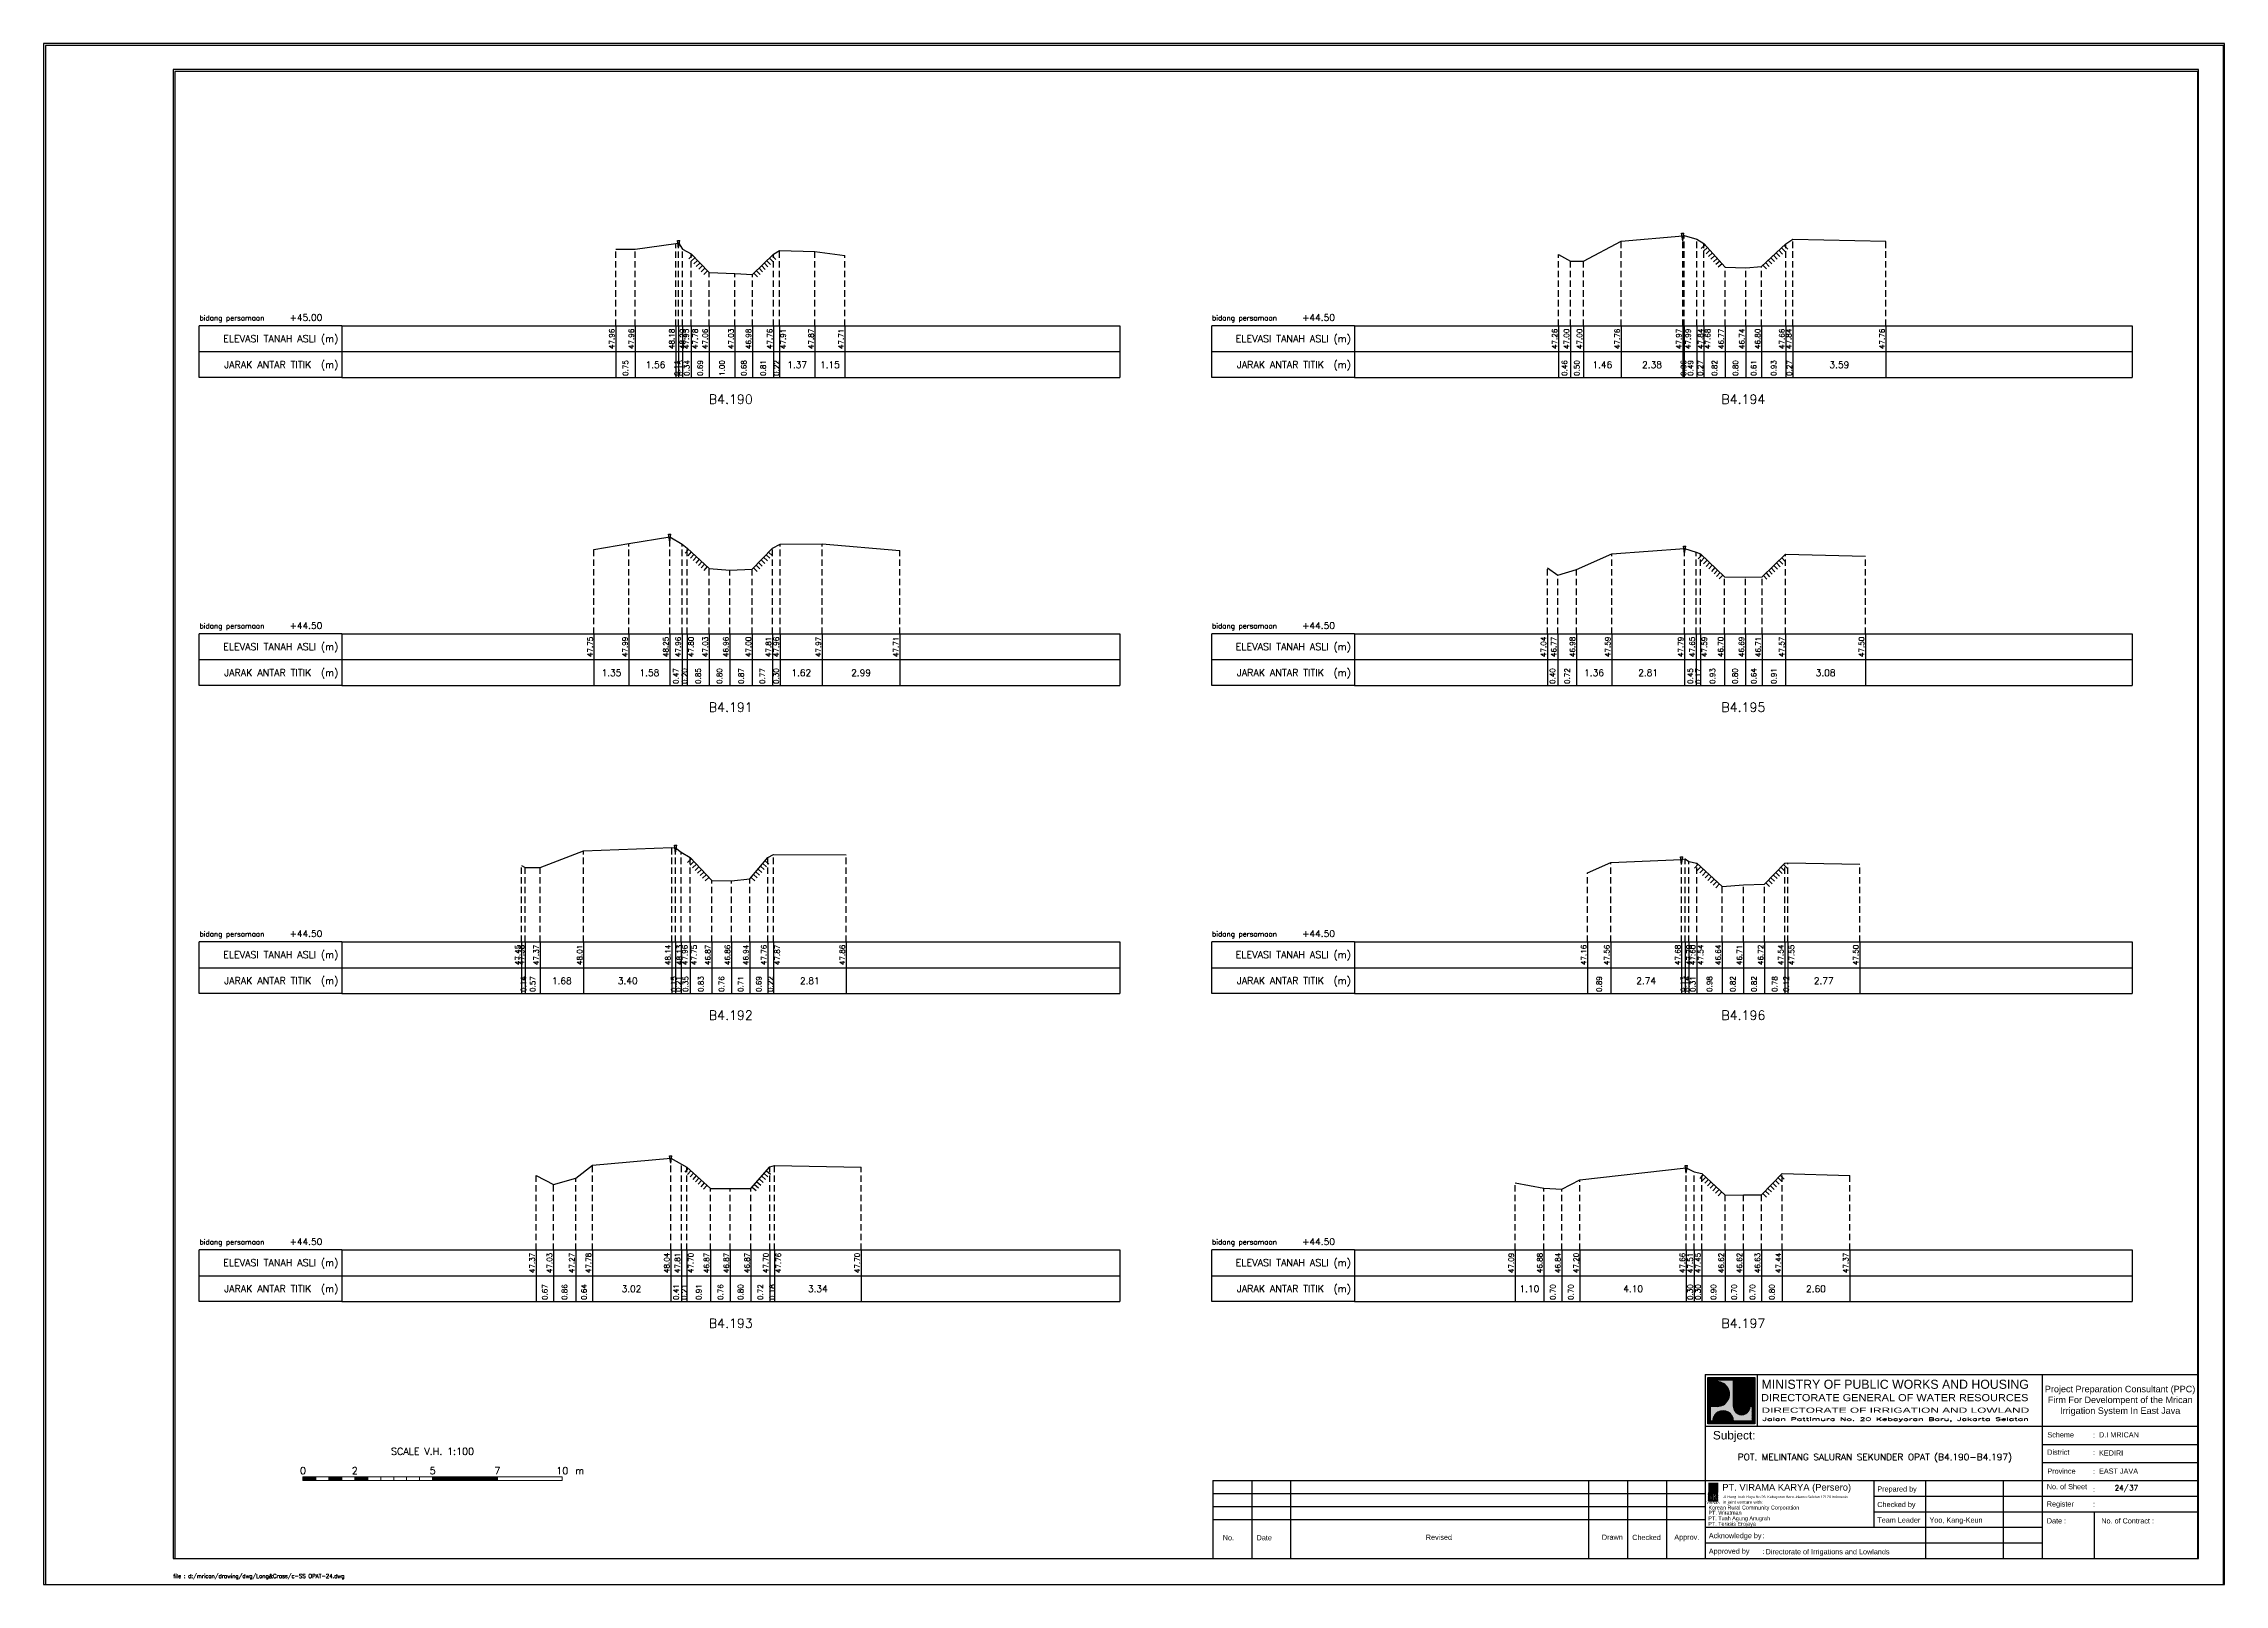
# Model space of a CAD drawing. Header units: inches. Extents: x -11 to 3175, y -842 to -783.
# Drawn here: x 1973 to 2057.1, y -842 to -782.6 of the extents above; entities that cross this region are included whole.
import ezdxf
from ezdxf.enums import TextEntityAlignment as Align

# ---------------------------------------------------------------- set-up
doc = ezdxf.new("R2010")
doc.units = ezdxf.units.IN
doc.header["$MEASUREMENT"] = 0
doc.linetypes.add('DASHED2', pattern=[0.375, 0.25, -0.125])
doc.layers.add('KOP', color=7, linetype='Continuous')
doc.layers.add('pelengkap', color=7, linetype='Continuous')
doc.styles.add('ARIAL', font='arial.ttf')
doc.styles.add('battang01', font='arial.ttf')
doc.styles.add('L100', font='simplex.shx', dxfattribs={"height": 0.254})
doc.styles.add('L140', font='simplex.shx', dxfattribs={"height": 0.356})
doc.styles.add('L60', font='simplex.shx', dxfattribs={"height": 0.152})
doc.styles.add('L80', font='simplex.shx', dxfattribs={"height": 0.203})
doc.styles.add('ROMANS-N', font='ROMANS.SHX', dxfattribs={"width": 0.8})
doc.styles.add('SONDU', font='arial.ttf')
doc.styles.get("Standard").update_dxf_attribs({"font": 'simplex.shx'})
doc.styles.add('STYLE1', font='arial.ttf', dxfattribs={"height": 0.2})
pattern_1 = [(45, (0, 0), (-0.08838834764831843, 0.08838834764831845), [])]

# ---------------------------------------------------------------- blocks, each defined once
blk = doc.blocks.new('kop')
at = {"layer": 'KOP'}
h = blk.add_hatch(color=3, dxfattribs=at)
h.paths.add_polyline_path([(609.8653532927285, 69.7965174242664), (591.8076082223538, 69.7965174242664), (591.8076082223538, 51.90947071793616), (609.8653532927285, 51.90947071793616)])
h.paths.add_polyline_path([(592.1020534932645, 52.24844148547069), (592.1020534932645, 69.50460869670152), (609.5341911203627, 69.50460869670152), (609.5341911203627, 52.24844148547069)], flags=16)
edge = h.paths.add_edge_path(flags=0)
edge.add_line((608.873529834174, 52.90910277674104), (601.6712012034158, 52.90910277674104))
edge.add_ellipse((597.6820295724688, 52.91975268540099), major_axis=(2.820780363398898, 2.820780363398898), ratio=0.9999999999999934, start_angle=314.8470375744171, end_angle=495.1529624255826)
edge.add_line((593.6928579415221, 52.90910277674104), (592.7627147794652, 52.90910277674104))
edge.add_line((592.7627147794651, 52.90910277674104), (592.7627147794651, 58.62619728620361))
edge.add_line((592.7627147794651, 58.62619728620368), (595.428986556629, 58.62619728620368))
edge.add_ellipse((595.4289865566291, 63.36824099147847), major_axis=(-3.353131261170752, 3.353131261170752), ratio=0.9999999999999983, start_angle=134.9999999999999, end_angle=314.9999999999999)
edge.add_line((595.4289865566291, 68.11028469675327), (595.4289865566291, 68.84394741944757))
edge.add_line((595.4289865566291, 68.84394741944752), (601.6547436091821, 68.84394741944752))
edge.add_line((601.6547436091821, 68.84394741944752), (601.6547436091821, 58.59413430307072))
edge.add_ellipse((604.8563547331537, 58.62619728605213), major_axis=(2.263994459030571, 2.263994459030571), ratio=0.9999999999991376, start_angle=135.5737774266452, end_angle=315.0000000026869)
edge.add_line((608.0581264027169, 58.62619728620368), (608.873529834174, 58.62619728620368))
edge.add_line((608.873529834174, 58.62619728620368), (608.873529834174, 52.9091027767411))
h = blk.add_hatch(dxfattribs=at)
h.set_pattern_fill('ANSI31', color=21)
h.set_pattern_definition(pattern_1)
h.paths.add_polyline_path([(609.5341911203627, 69.50460869670152), (592.1020534932645, 69.50460869670152), (592.1020534932645, 52.24844148547069), (609.5341911203627, 52.24844148547069)])
edge = h.paths.add_edge_path(flags=16)
edge.add_line((608.0581264038578, 58.62619728331649), (608.873529834174, 58.62619728331649))
edge.add_line((608.873529834174, 58.62619728331649), (608.873529834174, 52.90910277674104))
edge.add_line((608.873529834174, 52.90910277674104), (601.6712012043477, 52.90910277674104))
edge.add_ellipse((597.6820295732255, 52.91975268530538), major_axis=(-2.820780363950464, 2.820780363950464), ratio=0.9999999999999999, start_angle=224.8470375717975, end_angle=405.1529624282025)
edge.add_line((593.6928579421033, 52.90910277674104), (592.7627147794651, 52.90910277674104))
edge.add_line((592.7627147794651, 52.90910277674104), (592.7627147794651, 58.62619728331649))
edge.add_line((592.7627147794651, 58.62619728331649), (595.4289865705781, 58.62619728331649))
edge.add_ellipse((595.4289865571182, 63.3682409894528), major_axis=(-3.353131262124677, 3.353131262124677), ratio=0.9999999999999912, start_angle=134.9999999999997, end_angle=314.9999999999998)
edge.add_line((595.4289865571182, 68.11028469676671), (595.4289865571182, 68.84394741944752))
edge.add_line((595.4289865571182, 68.84394741944752), (601.6547436095548, 68.84394741944752))
edge.add_line((601.6547436095548, 68.84394741944752), (601.6547436095548, 58.5941344047481))
edge.add_ellipse((604.8563547345466, 58.62619728331649), major_axis=(-2.263994459341034, 2.263994459341035), ratio=0.999999999999965, start_angle=45.57377555810933, end_angle=225.000000000001)
h = blk.add_hatch(color=3, dxfattribs=at)
edge = h.paths.add_edge_path()
edge.add_line((601.6547436091821, 68.84394741944752), (595.4289865566291, 68.84394741944752))
edge.add_line((595.4289865566291, 68.84394741944752), (595.4289865566291, 68.11028469675321))
edge.add_ellipse((595.4289865566291, 63.36824099147847), major_axis=(-3.353131261170759, 3.353131261170758), ratio=0.9999999999999979, start_angle=134.9999999999999, end_angle=314.99999999999994, ccw=False)
edge.add_line((595.4289865566291, 58.62619728620368), (592.7627147794652, 58.62619728620368))
edge.add_line((592.7627147794651, 58.62619728620368), (592.7627147794651, 52.9091027767411))
edge.add_line((592.7627147794651, 52.90910277674104), (593.692857941522, 52.90910277674104))
edge.add_ellipse((597.6820295724688, 52.91975268540099), major_axis=(-2.820780363398898, 2.820780363398898), ratio=0.9999999999999934, start_angle=-135.1529624255826, end_angle=45.15296242558293, ccw=False)
edge.add_line((601.6712012034156, 52.90910277674104), (608.8735298341738, 52.90910277674104))
edge.add_line((608.873529834174, 52.90910277674104), (608.873529834174, 58.62619728620361))
edge.add_line((608.873529834174, 58.62619728620368), (608.0581264027169, 58.62619728620368))
edge.add_ellipse((604.856354733136, 58.62619728987087), major_axis=(2.263994459042317, 2.263994459042318), ratio=0.9999999999997576, start_angle=134.426222510409, end_angle=314.999999934367, ccw=False)
edge.add_line((601.6547436091821, 58.65826027636805), (601.6547436091821, 68.8439474194476))
h = blk.add_hatch(dxfattribs=at)
h.set_pattern_fill('ANSI31', color=41)
h.set_pattern_definition(pattern_1)
h.paths.add_polyline_path([(595.5939701222399, 25.44229578518152), (591.9923714647559, 25.44229578518152), (591.9923714647559, 22.12011222587194), (595.5939701222399, 22.12011222587194)])
h.paths.add_polyline_path([(594.8290399212113, 23.80107538915849), (595.486404190889, 22.50553331270966), (594.9518442189607, 22.50553331270966), (594.3704352444638, 23.59173922572727), (594.3704352444638, 22.50553331270966), (593.8526512319377, 22.50553331270966), (593.8526512319377, 24.7253559070662), (593.2416323709347, 22.50553331270966), (592.8436656118323, 22.50553331270966), (592.1206616099082, 25.0450254569166), (592.6728596590955, 25.0450254569166), (593.0257276515837, 23.53939475651638), (593.4088768836065, 25.0450254569166), (594.3704352444638, 25.0450254569166), (594.3704352444638, 23.99209855350495), (594.8904903176194, 25.0450254569166), (595.4627761213299, 25.0450254569166)], flags=16)
at = {"color": 2}
blk.add_lwpolyline([(-49.29008735655361, -9.987386569675465), (790.6905617838997, -9.987386569675465), (790.6905617838997, 583.2926438577114), (-49.29008735655361, 583.2926438577114)], close=True, dxfattribs=at)
at = {"color": 6}
blk.add_lwpolyline([(0.6493091440684111, 0.0004927304488262507), (780.7026824837753, 0.0004927304488262507), (780.7026824837753, 573.3047645575871), (0.6493091440684111, 573.3047645575871)], close=True, dxfattribs=at)
at = {"layer": 'KOP', "color": 5}
for p, q in [((590.8030303217506, 70.96299432783698), (590.8030303217506, 29.98464833497903)), ((590.8030303217506, 70.96299432783698), (780.7026824837753, 70.96299432783698)), ((400.9033781597261, 29.98464833497903), (400.9033781597261, 0.0004927304488262507)), ((400.9033781597261, 29.98464833497903), (590.8030303217506, 29.98464833497903)), ((590.8030303217506, 29.98464833497903), (590.8030303217506, 0.0004927304488262507))]:
    blk.add_line(p, q, dxfattribs=at)
at = {"layer": 'KOP', "color": 3}
for p, q in [((591.8076082223538, 69.7965174242664), (609.8653532927285, 69.7965174242664)), ((591.8076082223538, 51.90947071793616), (591.8076082223538, 69.7965174242664)), ((592.1020534932645, 69.50460869670152), (609.5341911203627, 69.50460869670152)), ((592.1020534932645, 52.24844148547069), (592.1020534932645, 69.50460869670152)), ((595.4289865571182, 68.84394741502373), (595.4289865571182, 68.1102846954029)), ((595.4289865566291, 68.84394741944752), (601.6547436091821, 68.84394741944752)), ((601.6547436095548, 58.59413430414176), (601.6547436095548, 68.84394741502373)), ((609.5341911203627, 69.50460869670152), (609.5341911203627, 52.24844148547069)), ((609.8653532927285, 69.7965174242664), (609.8653532927285, 51.90947071793616)), ((609.8653532927285, 51.90947071793616), (591.8076082223538, 51.90947071793616)), ((609.5341911203627, 52.24844148547069), (592.1020534932645, 52.24844148547069)), ((592.7627147794651, 52.90910277674104), (592.7627147794651, 58.62619728620368)), ((595.4289865571182, 58.62619728331649), (592.7627147799426, 58.62619728331649)), ((593.6928579415221, 52.90910277674104), (592.7627147794651, 52.90910277674104)), ((608.873529834174, 52.90910277674104), (601.6712012034156, 52.90910277674104)), ((608.8735298352565, 58.62619728331649), (608.0581264038578, 58.62619728331649)), ((608.873529834174, 58.62619728620368), (608.873529834174, 52.90910277674104)), ((720.7343712747147, 43.97725428375983), (780.7026824837753, 43.97725428375983)), ((720.7343712747147, 36.98095130936949), (780.7026824837753, 36.98095130936949)), ((415.895455961991, 29.98464833497903), (415.895455961991, 0.0004927304488262507)), ((430.8875337642562, 29.98464833497903), (430.8875337642562, 0.0004927304488262507)), ((545.8267969149554, 29.98464833497903), (545.8267969149554, 0.0004927304488262507)), ((560.8188747172203, 29.98464833497903), (560.8188747172203, 0.0004927304488262507)), ((575.8109525194855, 29.98464833497903), (575.8109525194855, 0.0004927304488262507)), ((655.7687007982327, 29.98464833497903), (655.7687007982327, 11.99415497226093)), ((675.7581378679197, 29.98464833497903), (675.7581378679197, 0.0004927304488262507)), ((705.7422934724498, 29.98464833497903), (705.7422934724498, 0.0004927304488262507)), ((400.9033781597261, 24.98728906755738), (590.8030303217506, 24.98728906755738)), ((400.9033781597261, 19.98992980013563), (590.8030303217506, 19.98992980013563)), ((655.7687007982327, 23.98781721407303), (720.7343712747147, 23.98781721407303)), ((655.7687007982327, 17.99098609316704), (720.7343712747147, 17.99098609316704)), ((720.7343712747147, 23.98781721407303), (780.7026824837753, 23.98781721407303)), ((720.7343712747147, 17.99098609316704), (780.7026824837753, 17.99098609316704)), ((740.7238083444017, 17.99098609316704), (740.7238083444017, 0.0004927304488262507)), ((400.9033781597261, 14.99257053271398), (590.8030303217506, 14.99257053271398)), ((590.8030303217506, 5.997323851354935), (720.7343712747147, 5.997323851354935))]:
    blk.add_line(p, q, dxfattribs=at)
at = {"layer": 'KOP', "color": 4}
for p, q in [((610.7924673914374, 70.96299432783698), (610.7924673914374, 50.97355725815018)), ((720.7343712747147, 70.96299432783698), (720.7343712747147, 0.0004927304488262507)), ((590.8030303217506, 50.97355725815018), (720.7343712747147, 50.97355725815018)), ((720.7343712747147, 50.97355725815018), (780.7026824837753, 50.97355725815018)), ((590.8030303217506, 29.98464833497903), (720.7343712747147, 29.98464833497903)), ((720.7343712747147, 29.98464833497903), (780.7026824837753, 29.98464833497903)), ((590.8030303217506, 11.99415497226093), (720.7343712747147, 11.99415497226093))]:
    blk.add_line(p, q, dxfattribs=at)
at = {"layer": 'KOP', "color": 41}
blk.add_line((595.5939701222399, 22.12011222587194), (591.9923714647559, 22.12011222587194), dxfattribs=at)
for points in [[(591.9923714647559, 25.44229578518152), (595.5939701222399, 25.44229578518152)], [(592.2042302093139, 25.44229578518152), (592.4160889538717, 25.44229578518152)], [(592.6279476984296, 25.44229578518152), (592.8398064429874, 25.44229578518152)], [(593.0516651875452, 25.44229578518152), (593.2635239321031, 25.44229578518152)], [(593.475382676661, 25.44229578518152), (593.6872414212188, 25.44229578518152)], [(593.8991001657766, 25.44229578518152), (594.1109589103345, 25.44229578518152)], [(594.3228176548924, 25.44229578518152), (594.5346763994503, 25.44229578518152)], [(594.7465351440081, 25.44229578518152), (594.958393888566, 25.44229578518152)], [(595.1702526331238, 25.44229578518152), (595.3821113776818, 25.44229578518152)], [(592.1206616099082, 25.0450254569166), (592.6728596590955, 25.0450254569166)], [(592.1206616099082, 25.0450254569166), (592.8436656118323, 22.50553331270964)], [(592.6728596590955, 25.04502545691657), (593.0257276515837, 23.53939475651638), (593.4088768836065, 25.04502545691663)], [(592.8436656118323, 22.50553331270966), (593.2416323709347, 22.50553331270966)], [(593.2416323709347, 22.50553331270964), (593.8526512319377, 24.7253559070662)], [(593.4088768836065, 25.0450254569166), (594.3704352444638, 25.0450254569166)], [(593.8526512319377, 22.50553331270966), (593.8526512319377, 24.7253559070662)], [(593.8526512319377, 22.50553331270966), (594.3704352444638, 22.50553331270966)], [(594.3704352444638, 25.0450254569166), (594.3704352444638, 23.99209855350495)], [(594.3704352444638, 23.99209855350495), (594.8904903176194, 25.04502545691664)], [(594.9518442189607, 22.50553331270961), (594.3704352444638, 23.59173922572727)], [(594.3704352444638, 23.59173922572727), (594.3704352444638, 22.50553331270966)], [(594.8290399212113, 23.80107538915849), (595.4627761213299, 25.04502545691658)], [(594.8290399212113, 23.80107538915849), (595.486404190889, 22.50553331270966)], [(594.8904903176194, 25.0450254569166), (595.4627761213299, 25.0450254569166)], [(594.9518442189607, 22.50553331270966), (595.486404190889, 22.50553331270966)]]:
    blk.add_lwpolyline(points, dxfattribs=at)
at = {"layer": 'KOP', "color": 42}
for points in [[(592.1962927759001, 29.11418325926331), (592.1962927759001, 25.44229578518152)], [(592.5354066955362, 29.11418325926331), (592.5354066955362, 25.44229578518152)], [(592.9591241846518, 29.11418325926331), (592.9591241846518, 25.44229578518152)], [(593.3828416737675, 29.11418325926331), (593.3828416737675, 25.44229578518152)], [(593.8065591628832, 29.11418325926331), (593.8065591628832, 25.44229578518152)], [(594.2302766519989, 29.11418325926331), (594.2302766519989, 25.44229578518152)], [(594.6539941411147, 29.11418325926331), (594.6539941411147, 25.44229578518152)], [(595.0777116302304, 29.11418325926331), (595.0777116302304, 25.44229578518152)], [(595.5014291193462, 29.11418325926331), (595.5014291193462, 25.44229578518152)]]:
    blk.add_lwpolyline(points, dxfattribs=at)
at = {"layer": 'KOP', "color": 3}
for centre, major_axis, ratio, start_param, end_param in [((595.4289865571182, 63.3682409894528), (-3.353131262124677, 3.353131262124677), 0.9999999999999912, 2.35619449019234, 5.497787143782134), ((597.6820295732255, 52.91975268530538), (-2.820780363950464, 2.820780363950464), 0.9999999999999998, 3.924321118983262, 7.071253168581014), ((604.8563547345466, 58.62619728331649), (-2.263994459341034, 2.263994459341035), 0.9999999999999651, 0.7853981633974656, 3.926990816987259)]:
    blk.add_ellipse(centre, major_axis=major_axis, ratio=ratio, start_param=start_param, end_param=end_param, dxfattribs=at)
at = {"layer": 'KOP', "color": 5, "style": 'SONDU'}
for s, height, width, p, p2 in [('MINISTRY OF PUBLIC WORKS AND HOUSING', 3.49815148719519, 0.9710490151369037, (612.4932982688147, 65.39724920043633), (715.583635835389, 65.39724920043633)), ('DIRECTORATE GENERAL OF WATER RESOURCES', 2.748547597081934, 1.100714376561997, (612.3259886324004, 60.61804978528377), (715.4154333181652, 60.61804978528377)), ('DIRECTORATE OF IRRIGATION AND LOWLAND', 1.99894370696868, 1.63875262601232, (612.5247331509995, 56.15346481889102), (715.7518429621628, 56.15346481889102))]:
    blk.add_text(s, height=height, dxfattribs=dict(at, width=width)).set_placement(p, p2, align=Align.FIT)
at = {"layer": 'KOP', "color": 3, "style": 'ROMANS-N', "width": 1.832260783358812}
blk.add_text('Jalan Pattimura No. 20 Kebayoran Baru, Jakarta Selatan', height=1.249339816855425, dxfattribs=at).set_placement((612.7914110984061, 53.0739527913797), (715.583635835389, 53.0739527913797), align=Align.FIT)
at = {"layer": 'KOP', "color": 5, "style": 'ARIAL'}
blk.add_text('Subject:', height=3.252150442789123, dxfattribs=at).set_placement((593.7538629287924, 45.86653647040268))
at = {"layer": 'KOP', "color": 3}
for s, height, style, p in [('Scheme', 1.99894370696868, 'battang01', (722.7467307064071, 46.65722556886666)), ('District', 1.99894370696868, 'battang01', (722.6754973804648, 39.96707763894264)), (':', 1.99894370696868, 'battang01', (740.368327375754, 46.56012324452533)), ('D.I MRICAN', 1.99894370696868, 'battang01', (742.6585068305885, 46.65722556886666)), ('Province', 1.99894370696868, 'battang01', (722.7467307064071, 32.66461962008597)), (':', 1.99894370696868, 'battang01', (740.368327375754, 32.56751729574452)), (':', 1.99894370696868, 'battang01', (740.382074427338, 39.86997531646293)), ('KEDIRI', 1.99894370696868, 'battang01', (742.6585068305885, 39.66092259447632)), ('EAST JAVA', 1.99894370696868, 'battang01', (742.6585068305885, 32.66461962008597)), ('Prepared by', 1.99894370696868, 'battang01', (657.1430811109453, 25.78808395849862)), ('No. of Sheet ', 1.99894370696868, 'battang01', (722.520620818671, 26.67669459981798)), (':', 1.99894370696868, 'battang01', (740.3764858407951, 25.61838168175072)), ('in joint venture with:', 1.249339816855425, 'SONDU', (597.5578460284455, 21.07202452231022)), ('Checked by', 1.99894370696868, 'battang01', (657.1430811109453, 19.79125283759251)), ('Register', 1.99894370696868, 'battang01', (722.520620818671, 20.01807698302375)), (':', 1.99894370696868, 'battang01', (740.3598310849088, 19.92097465868241)), ('No.', 2, 'STYLE1', (404.7326663119579, 6.989602865739329)), ('Date', 2, 'STYLE1', (417.7761580577991, 6.989602865739329)), ('Revised', 2, 'STYLE1', (483.0371936477145, 7.169341252978228)), ('Drawn', 2, 'STYLE1', (550.9231662973559, 7.182965166626985)), ('Checked', 2, 'STYLE1', (562.6224972631348, 7.108401592637279)), ('Approv.', 2, 'STYLE1', (578.86250988613, 7.205550314016108)), ('Acknowledge by', 1.99894370696868, 'battang01', (592.1774106344633, 7.797590595780406)), (':', 1.99894370696868, 'battang01', (612.7647815001492, 7.813086169812294)), ('Team Leader', 1.99894370696868, 'battang01', (657.1430811109453, 13.79442171668651)), ('Yoo, Kang-Keun', 1.99894370696868, 'battang01', (677.261691985017, 13.79442171668651)), ('Date :', 1.99894370696868, 'battang01', (722.520620818671, 13.48542904786333)), ('No. of Contract :', 1.99894370696868, 'battang01', (743.5203251274443, 13.48542904786333)), ('Approved by', 1.99894370696868, 'battang01', (592.1774106344633, 1.800759474874411)), (':', 1.99894370696868, 'battang01', (612.8062382028575, 1.771932832116903)), ('Directorate of Irrigations and Lowlands', 1.99894370696868, 'battang01', (614.0846811434608, 1.594699671224788))]:
    blk.add_text(s, height=height, dxfattribs=dict(at, style=style)).set_placement(p)
at = {"layer": 'KOP', "color": 6, "style": 'SONDU'}
blk.add_text('PT. VIRAMA KARYA (Persero)', height=2.580944750812598, dxfattribs=at).set_placement((597.3630730504415, 26.14584984606049))
at = {"layer": 'KOP', "color": 42, "style": 'SONDU'}
blk.add_text('VIRAMA', height=0.9417941134961573, dxfattribs=at).set_placement((591.2959839900191, 21.03873930941651))
at = {"layer": 'KOP', "color": 4, "style": 'SONDU'}
for s, p in [('Korean Rural Community Corporation', (592.0172325651579, 18.85809622764893)), ('PT. Wiratman', (592.0172325651579, 16.86431729777243)), ('PT. Terasis Erojaya', (591.9444979581187, 12.58833032325808)), ('PT. Tuah Agung Anugrah', (591.9984246368545, 14.73155498450907))]:
    blk.add_text(s, height=1.49920778022651, dxfattribs=at).set_placement(p)
at = {"layer": 'KOP', "color": 3, "insert": (719.8583502723425, 60.76950394133539), "char_height": 2.49867963371085, "width": 61.43936713392102, "attachment_point": 4, "style": 'SONDU'}
blk.add_mtext('\\pi1.9124;Project Preparation Consultant (PPC)\\P\\pi3.0493;Firm For Develompent of the Mrican \\P\\pi7.7731;Irrigation System In East Java', dxfattribs=at)
at = {"layer": 'KOP', "color": 2, "insert": (597.5716775050441, 24.25098294227902), "char_height": 0.9994718534843399, "width": 48.71807324837515, "attachment_point": 1, "style": 'SONDU'}
blk.add_mtext('Jl. Hang Tuah Raya No.26, Kebayoran Baru Jakarta Selatan 12120 Indonesia', dxfattribs=at)
blk = doc.blocks.new('*X6')
at = {"color": 0}
for p, q in [((20000, 6250), (25000, 6250)), ((20000, 6200), (25000, 6200)), ((20000, 6150), (25000, 6150)), ((20000, 6100), (25000, 6100)), ((20000, 6050), (25000, 6050))]:
    blk.add_line(p, q, dxfattribs=at)
blk = doc.blocks.new('*X5')
at = {"color": 0}
for p, q in [((14000, 6250), (15000, 6250)), ((14000, 6200), (15000, 6200)), ((14000, 6150), (15000, 6150)), ((14000, 6100), (15000, 6100)), ((14000, 6050), (15000, 6050))]:
    blk.add_line(p, q, dxfattribs=at)
blk = doc.blocks.new('*X3')
at = {"color": 0}
for p, q in [((10000, 6250), (11000, 6250)), ((10000, 6200), (11000, 6200)), ((10000, 6150), (11000, 6150)), ((10000, 6100), (11000, 6100)), ((10000, 6050), (11000, 6050))]:
    blk.add_line(p, q, dxfattribs=at)
blk = doc.blocks.new('*X4')
at = {"color": 0}
for p, q in [((12000, 6250), (13000, 6250)), ((12000, 6200), (13000, 6200)), ((12000, 6150), (13000, 6150)), ((12000, 6100), (13000, 6100)), ((12000, 6050), (13000, 6050))]:
    blk.add_line(p, q, dxfattribs=at)
blk = doc.blocks.new('c100')
at = {"color": 2}
blk.add_lwpolyline([(-5, -1), (79.10000000000002, -1), (79.10000000000002, 58.4), (-5, 58.4)], close=True, dxfattribs=at)
at = {"color": 6}
blk.add_lwpolyline([(0, 0), (78.10000000000002, 0), (78.10000000000002, 57.4), (3.516176065587739e-15, 57.4)], close=True, dxfattribs=at)
at = {"color": 3, "lineweight": 0}
for points in [[(5, 3), (5.5, 3), (5.5, 3.15), (5, 3.15)], [(5.5, 3), (6, 3), (6, 3.15), (5.5, 3.15)], [(6, 3), (6.5, 3), (6.5, 3.15), (6, 3.15)], [(6.5, 3), (7, 3), (7, 3.15), (6.5, 3.15)], [(7, 3), (7.5, 3), (7.5, 3.15), (7, 3.15)], [(7.5, 3), (8, 3), (8, 3.15), (7.5, 3.15)], [(8, 3), (8.5, 3), (8.5, 3.15), (8, 3.15)], [(8.5, 3), (9, 3), (9, 3.15), (8.5, 3.15)], [(9, 3), (9.5, 3), (9.5, 3.15), (9, 3.15)], [(9.5, 3), (10, 3), (10, 3.15), (9.5, 3.15)], [(10, 3), (12.5, 3), (12.5, 3.15), (10, 3.15)], [(12.5, 3), (15, 3), (15, 3.15), (12.5, 3.15)]]:
    blk.add_lwpolyline(points, close=True, dxfattribs=at)
at = {"color": 1, "lineweight": 0, "xscale": 0.0005, "yscale": 0.0005, "zscale": 0.0005}
for name in ['*X3', '*X4', '*X5', '*X6']:
    blk.add_blockref(name, (0, 0), dxfattribs=at)
at = {"color": 3}
for s, p in [('SCALE V.H. 1:100', (10, 4)), ('0', (5, 3.25)), ('2', (7, 3.25)), ('5', (10, 3.25)), ('7', (12.5, 3.25)), ('10', (15, 3.25))]:
    blk.add_text(s, height=0.27, dxfattribs=at).set_placement(p, align=Align.CENTER)
blk.add_text('m', height=0.27, dxfattribs=at).set_placement((15.5, 3.25))
blk = doc.blocks.new('das2')
at = {"color": 5, "linetype": 'Continuous'}
for q in [(0, 1), (17.75, 0.9999999999999973)]:
    blk.add_line((2.75, 1), q, dxfattribs=at)
at = {"color": 3, "linetype": 'Continuous'}
for p, q in [((2.75, 1), (2.75, 0)), ((17.75, 0.9999999999999973), (17.75, -2.664535259100376e-15)), ((0, 0.5000000000000004), (17.75, 0.4999999999999973)), ((2.75, 0), (0, 0)), ((2.75, 0), (17.75, -2.664535259100376e-15))]:
    blk.add_line(p, q, dxfattribs=at)
blk.add_lwpolyline([(0, 0), (0, 1)], dxfattribs=at)
blk.add_text('bidang persamaan', height=0.1, dxfattribs=at).set_placement((0.005000000000000004, 1.100000000000001))
at = {"color": 5, "linetype": 'Continuous'}
for s, p in [('ELEVASI TANAH ASLI (m)', (2.683279515513197, 0.6825000000000001)), ('JARAK ANTAR TITIK  (m)', (2.683279515513197, 0.1825000000000001))]:
    blk.add_text(s, height=0.135, dxfattribs=at).set_placement(p, align=Align.RIGHT)
blk = doc.blocks.new('gbrpatok')
at = {"color": 2, "linetype": 'Continuous'}
for p, q in [((-0.0004517254713327645, 0.0009574234873781506), (0.0004517254713327645, 0.0009574234873781506)), ((0, -0.001962284437723838), (-0.0004517254713327645, 0.0009574234873781506)), ((0, -0.001962284437723838), (0.0004517254713327645, 0.0009574234873781506))]:
    blk.add_line(p, q, dxfattribs=at)

msp = doc.modelspace()

# ---------------------------------------------------------------- linework, layer by layer
at = {"color": 2, "linetype": 'Continuous', "lineweight": -3}
for p, q in [((1995.062906852316, -790.5256585921009), (1995.816182107316, -790.5246585921009)), ((1995.816182107316, -790.5246585921009), (1997.375420372316, -790.3056585921008)), ((1997.375420372316, -790.3056585921008), (1997.489437915316, -790.2856585921008)), ((1997.489437915316, -790.2856585921008), (1997.635810727316, -790.5296585921009)), ((1997.635810727316, -790.5296585921009), (1997.975520213316, -790.7026585921009)), ((2032.381580034879, -790.9834660249247), (2033.838480408879, -790.2184660249247)), ((2033.838480408879, -790.2184660249247), (2036.214514288879, -790.0084660249247)), ((2036.214514288879, -790.0084660249247), (2036.270057064879, -789.9944660249248)), ((2036.270057064879, -789.9944660249248), (2036.755121355879, -790.1384660249247)), ((2036.755121355879, -790.1384660249247), (2037.024119130879, -790.3074660249248)), ((2037.024119130879, -790.3074660249248), (2037.846850038879, -791.2134660249247)), ((2039.252371757879, -791.1874660249248), (2040.186985685879, -790.3184660249248)), ((2040.186985685879, -790.3184660249248), (2040.455982548879, -790.1434660249247)), ((2040.455982548879, -790.1434660249247), (2044.046800098879, -790.2194660249247)), ((1997.975520213316, -790.7026585921009), (1998.660848176316, -791.4246585921009)), ((2000.338373506316, -791.4986585921008), (2001.153229667316, -790.7226585921009)), ((2001.153229667316, -790.7226585921009), (2001.372751191316, -790.5746585921008)), ((2001.372751191316, -790.5746585921008), (2002.747551740316, -790.6096585921008)), ((2002.747551740316, -790.6096585921008), (2003.902543013316, -790.7726585921008)), ((2031.423795240879, -790.7264660249248), (2031.880397885879, -790.9854660249248)), ((2031.880397885879, -790.9854660249248), (2032.381580034879, -790.9834660249247)), ((2037.846850038879, -791.2134660249247), (2038.643954141879, -791.2424660249247)), ((2038.643954141879, -791.2424660249247), (2039.252371757879, -791.1874660249248)), ((1998.660848176316, -791.4246585921009), (1999.660561357316, -791.4576585921009)), ((1999.660561357316, -791.4576585921009), (2000.338373506316, -791.4986585921008)), ((1994.22511412126, -802.1064563004392), (1995.57217919826, -801.8674563004391)), ((1995.57217919826, -801.8674563004391), (1997.14810591026, -801.6114563004392)), ((1997.14810591026, -801.6114563004392), (1997.62088704326, -801.8944563004392)), ((1997.62088704326, -801.8944563004392), (1997.81790065526, -802.0534563004392)), ((1997.81790065526, -802.0534563004392), (1998.66907566626, -802.8314563004392)), ((2000.33014613626, -802.8594563004391), (2001.10295736126, -802.0524563004392)), ((2001.10295736126, -802.0524563004392), (2001.40665895126, -801.8934563004391)), ((2001.40665895126, -801.8934563004391), (2003.02921609426, -801.8874563004391)), ((2003.02921609426, -801.8874563004391), (2006.02108737126, -802.1434563004391)), ((2032.113004166988, -802.879506150702), (2033.472063692988, -802.270506150702)), ((2033.472063692988, -802.270506150702), (2036.282219560988, -802.0655061507019)), ((2036.282219560988, -802.0655061507019), (2036.728382087988, -802.211506150702)), ((2036.728382087988, -802.211506150702), (2036.895141252988, -802.2725061507019)), ((2036.895141252988, -802.2725061507019), (2037.827178136988, -803.155506150702)), ((2039.272043635988, -803.150506150702), (2040.180379639988, -802.288506150702)), ((2040.180379639988, -802.288506150702), (2043.260821498988, -802.360506150702)), ((1998.66907566626, -802.8314563004392), (1999.46471895526, -802.8964563004391)), ((1999.46471895526, -802.8964563004391), (2000.33014613626, -802.8594563004391)), ((2030.994376427988, -802.813506150702), (2031.390093131988, -803.0895061507019)), ((2031.390093131988, -803.0895061507019), (2032.113004166988, -802.879506150702)), ((2038.629901182988, -803.1715061507019), (2039.272043635988, -803.150506150702)), ((2037.827178136988, -803.155506150702), (2038.629901182988, -803.1715061507019)), ((1992.145556825898, -814.3605891340442), (1993.823526797898, -813.7215891340442)), ((1993.823526797898, -813.7215891340442), (1997.226548066898, -813.5925891340441)), ((1997.226548066898, -813.5925891340441), (1997.372239521898, -813.5985891340441)), ((1997.372239521898, -813.5985891340441), (1997.581547906898, -813.7755891340441)), ((1997.581547906898, -813.7755891340441), (1997.931841165898, -813.9805891340442)), ((1997.931841165898, -813.9805891340442), (1998.764275440898, -814.8605891340442)), ((2000.234946282898, -814.7975891340441), (2000.923729631898, -813.9765891340442)), ((2000.923729631898, -813.9765891340442), (2001.142537122898, -813.8585891340441)), ((2001.142537122898, -813.8585891340441), (2003.953786603898, -813.8775891340441)), ((2033.433929738641, -814.1684398292637), (2036.170313665641, -814.0514398292636)), ((2036.170313665641, -814.0514398292636), (2036.304108284641, -814.0294398292637)), ((2036.304108284641, -814.0294398292637), (2036.444955250641, -814.1324398292636)), ((1991.432273696898, -814.2875891340441), (1991.576296630898, -814.3565891340442)), ((1991.576296630898, -814.3565891340442), (1992.145556825898, -814.3605891340442)), ((1998.764275440898, -814.8605891340442), (1999.525402078898, -814.8765891340441)), ((1999.525402078898, -814.8765891340441), (2000.234946282898, -814.7975891340441)), ((2032.542198727641, -814.5704398292636), (2033.433929738641, -814.1684398292637)), ((2036.444955250641, -814.1324398292636), (2036.753807453641, -814.1894398292636)), ((2036.753807453641, -814.1894398292636), (2037.729367866641, -815.0934398292636)), ((2039.369853945641, -815.0094398292637), (2040.144989627641, -814.1944398292636)), ((2040.144989627641, -814.1944398292636), (2040.261901743641, -814.1804398292636)), ((2040.261901743641, -814.1804398292636), (2043.035205507641, -814.2334398292636)), ((2037.729367866641, -815.0934398292636), (2038.549945779641, -815.0244398292637)), ((2038.549945779641, -815.0244398292637), (2039.369853945641, -815.0094398292637)), ((1993.519645562639, -826.3364769562228), (1994.161365996639, -825.8324769562228)), ((1994.161365996639, -825.8324769562228), (1997.182958953639, -825.5684769562228)), ((1997.182958953639, -825.5684769562228), (1997.595041469639, -825.8024769562228)), ((1997.595041469639, -825.8024769562228), (1997.806577426639, -825.9104769562227)), ((2001.00003898964, -825.9074769562227), (2001.184920972639, -825.8484769562227)), ((2001.184920972639, -825.8484769562227), (2004.528486027639, -825.9104769562227)), ((1991.994606999639, -826.2374769562227), (1992.663410303639, -826.5814769562228)), ((1992.663410303639, -826.5814769562228), (1993.519645562639, -826.3364769562228)), ((1997.806577426639, -825.9104769562227), (1998.719930651639, -826.7424769562227)), ((2000.279291138639, -826.7414769562228), (2001.00003898964, -825.9074769562227)), ((2029.749610874653, -826.5175460904106), (2030.849610874653, -826.7235460904107)), ((2031.549610874653, -826.7675460904106), (2032.249610874653, -826.4065460904106)), ((2032.249610874653, -826.4065460904106), (2036.349610874653, -825.9455460904106)), ((2036.349610874653, -825.9455460904106), (2036.649610874653, -826.1005460904107)), ((2036.649610874653, -826.1005460904107), (2036.949610874653, -826.1535460904107)), ((2036.949610874653, -826.1535460904107), (2037.849610874653, -826.9895460904106)), ((2039.249610874653, -826.9815460904107), (2040.049610874653, -826.1655460904107)), ((2040.049610874653, -826.1655460904107), (2042.649610874653, -826.2395460904106)), ((1998.719930651639, -826.7424769562227), (1999.480200125639, -826.7364769562228)), ((1999.480200125639, -826.7364769562228), (2000.279291138639, -826.7414769562228)), ((2030.849610874653, -826.7235460904107), (2031.549610874653, -826.7675460904106)), ((2037.849610874653, -826.9895460904106), (2038.549610874653, -826.9845460904106)), ((2038.549610874653, -826.9845460904106), (2039.249610874653, -826.9815460904107))]:
    msp.add_line(p, q, dxfattribs=at)
at = {"color": 1, "linetype": 'DASHED2', "lineweight": -3}
for p, q in [((1995.062906852316, -793.4826585921008), (1995.062906852316, -790.5256585921009)), ((1995.816182107316, -793.4826585921008), (1995.816182107316, -790.5246585921009)), ((1997.375420372316, -793.4826585921008), (1997.375420372316, -790.3056585921008)), ((1997.489437915316, -793.4826585921008), (1997.489437915316, -790.2856585921008)), ((1997.635810727316, -793.4826585921008), (1997.635810727316, -790.5296585921009)), ((2033.838480408879, -793.4824660249247), (2033.838480408879, -790.2184660249247)), ((2036.214514288879, -793.4824660249247), (2036.214514288879, -790.0084660249247)), ((2036.270057064879, -793.4824660249247), (2036.270057064879, -789.9944660249248)), ((2036.755121355879, -793.4824660249247), (2036.755121355879, -790.1384660249247)), ((2037.024119130879, -793.4824660249247), (2037.024119130879, -790.3074660249248)), ((2040.186985685879, -793.4824660249247), (2040.186985685879, -790.3184660249248)), ((2040.455982548879, -793.4824660249247), (2040.455982548879, -790.1434660249247)), ((2044.046800098879, -793.4824660249247), (2044.046800098879, -790.2194660249247)), ((1997.975520213316, -793.4826585921008), (1997.975520213316, -790.7026585921009)), ((2001.153229667316, -793.4826585921008), (2001.153229667316, -790.7226585921009)), ((2001.372751191316, -793.4826585921008), (2001.372751191316, -790.5746585921008)), ((2002.747551740316, -793.4826585921008), (2002.747551740316, -790.6096585921008)), ((2003.902543013316, -793.4826585921008), (2003.902543013316, -790.7726585921008)), ((2031.423795240879, -793.4824660249247), (2031.423795240879, -790.7264660249248)), ((2031.880397885879, -793.4824660249247), (2031.880397885879, -790.9854660249248)), ((2032.381580034879, -793.4824660249247), (2032.381580034879, -790.9834660249247)), ((2037.846850038879, -793.4824660249247), (2037.846850038879, -791.2134660249247)), ((2038.643954141879, -793.4824660249247), (2038.643954141879, -791.2424660249247)), ((2039.252371757879, -793.4824660249247), (2039.252371757879, -791.1874660249248)), ((1998.660848176316, -793.4826585921008), (1998.660848176316, -791.4246585921009)), ((1999.660561357316, -793.4826585921008), (1999.660561357316, -791.4576585921009)), ((2000.338373506316, -793.4826585921008), (2000.338373506316, -791.4986585921008)), ((1994.22511412126, -805.3574563004391), (1994.22511412126, -802.1064563004392)), ((1995.57217919826, -805.3574563004391), (1995.57217919826, -801.8674563004391)), ((1997.14810591026, -805.3574563004391), (1997.14810591026, -801.6114563004392)), ((1997.62088704326, -805.3574563004391), (1997.62088704326, -801.8944563004392)), ((1997.81790065526, -805.3574563004391), (1997.81790065526, -802.0534563004392)), ((2001.10295736126, -805.3574563004391), (2001.10295736126, -802.0524563004392)), ((2001.40665895126, -805.3574563004391), (2001.40665895126, -801.8934563004391)), ((2003.02921609426, -805.3574563004391), (2003.02921609426, -801.8874563004391)), ((2006.02108737126, -805.3574563004391), (2006.02108737126, -802.1434563004391)), ((2033.472063692988, -805.357506150702), (2033.472063692988, -802.270506150702)), ((2036.282219560988, -805.357506150702), (2036.282219560988, -802.0655061507019)), ((2036.728382087988, -805.357506150702), (2036.728382087988, -802.211506150702)), ((2036.895141252988, -805.357506150702), (2036.895141252988, -802.2725061507019)), ((2040.180379639988, -805.357506150702), (2040.180379639988, -802.288506150702)), ((1998.66907566626, -805.3574563004391), (1998.66907566626, -802.8314563004392)), ((1999.46471895526, -805.3574563004391), (1999.46471895526, -802.8964563004391)), ((2000.33014613626, -805.3574563004391), (2000.33014613626, -802.8594563004391)), ((2030.994376427988, -805.357506150702), (2030.994376427988, -802.813506150702)), ((2031.390093131988, -805.357506150702), (2031.390093131988, -803.0895061507019)), ((2032.113004166988, -805.357506150702), (2032.113004166988, -802.879506150702)), ((2039.272043635988, -805.357506150702), (2039.272043635988, -803.150506150702)), ((2043.260821498988, -805.357506150702), (2043.260821498988, -802.360506150702)), ((2037.827178136988, -805.357506150702), (2037.827178136988, -803.155506150702)), ((2038.629901182988, -805.357506150702), (2038.629901182988, -803.1715061507019)), ((1993.823526797898, -817.2325891340441), (1993.823526797898, -813.7215891340442)), ((1997.226548066898, -817.2325891340441), (1997.226548066898, -813.5925891340441)), ((1997.372239521898, -817.2325891340441), (1997.372239521898, -813.5985891340441)), ((1997.581547906898, -817.2325891340441), (1997.581547906898, -813.7755891340441)), ((1997.931841165898, -817.2325891340441), (1997.931841165898, -813.9805891340442)), ((2000.923729631898, -817.2325891340441), (2000.923729631898, -813.9765891340442)), ((2001.142537122898, -817.2325891340441), (2001.142537122898, -813.8585891340441)), ((2003.953786603898, -817.2325891340441), (2003.953786603898, -813.8775891340441)), ((2036.170313665641, -817.2324398292636), (2036.170313665641, -814.0514398292636)), ((2036.304108284641, -817.2324398292636), (2036.304108284641, -814.0294398292637)), ((1991.432273696898, -817.2325891340441), (1991.432273696898, -814.2875891340441)), ((1991.576296630898, -817.2325891340441), (1991.576296630898, -814.3565891340442)), ((1992.145556825898, -817.2325891340441), (1992.145556825898, -814.3605891340442)), ((1998.764275440898, -817.2325891340441), (1998.764275440898, -814.8605891340442)), ((1999.525402078898, -817.2325891340441), (1999.525402078898, -814.8765891340441)), ((2000.234946282898, -817.2325891340441), (2000.234946282898, -814.7975891340441)), ((2032.542198727641, -817.2324398292636), (2032.542198727641, -814.5704398292636)), ((2033.433929738641, -817.2324398292636), (2033.433929738641, -814.1684398292637)), ((2036.444955250641, -817.2324398292636), (2036.444955250641, -814.1324398292636)), ((2036.753807453641, -817.2324398292636), (2036.753807453641, -814.1894398292636)), ((2040.144989627641, -817.2324398292636), (2040.144989627641, -814.1944398292636)), ((2040.261901743641, -817.2324398292636), (2040.261901743641, -814.1804398292636)), ((2043.035205507641, -817.2324398292636), (2043.035205507641, -814.2334398292636)), ((2037.729367866641, -817.2324398292636), (2037.729367866641, -815.0934398292636)), ((2038.549945779641, -817.2324398292636), (2038.549945779641, -815.0244398292637)), ((2039.369853945641, -817.2324398292636), (2039.369853945641, -815.0094398292637)), ((1994.161365996639, -829.1074769562227), (1994.161365996639, -825.8324769562228)), ((1997.182958953639, -829.1074769562227), (1997.182958953639, -825.5684769562228)), ((1997.595041469639, -829.1074769562227), (1997.595041469639, -825.8024769562228)), ((2001.184920972639, -829.1074769562227), (2001.184920972639, -825.8484769562227)), ((1991.994606999639, -829.1074769562227), (1991.994606999639, -826.2374769562227)), ((1992.663410303639, -829.1074769562227), (1992.663410303639, -826.5814769562228)), ((1993.519645562639, -829.1074769562227), (1993.519645562639, -826.3364769562228)), ((1997.806577426639, -829.1074769562227), (1997.806577426639, -825.9104769562227)), ((2001.00003898964, -829.1074769562227), (2001.00003898964, -825.9074769562227)), ((2004.528486027639, -829.1074769562227), (2004.528486027639, -825.9104769562227)), ((2029.749610874653, -829.1075460904107), (2029.749610874653, -826.5175460904106)), ((2032.249610874653, -829.1075460904107), (2032.249610874653, -826.4065460904106)), ((2036.349610874653, -829.1075460904107), (2036.349610874653, -825.9455460904106)), ((2036.649610874653, -829.1075460904107), (2036.649610874653, -826.1005460904107)), ((2036.949610874653, -829.1075460904107), (2036.949610874653, -826.1535460904107)), ((2040.049610874653, -829.1075460904107), (2040.049610874653, -826.1655460904107)), ((2042.649610874653, -829.1075460904107), (2042.649610874653, -826.2395460904106)), ((1998.719930651639, -829.1074769562227), (1998.719930651639, -826.7424769562227)), ((1999.480200125639, -829.1074769562227), (1999.480200125639, -826.7364769562228)), ((2000.279291138639, -829.1074769562227), (2000.279291138639, -826.7414769562228)), ((2030.849610874653, -829.1075460904107), (2030.849610874653, -826.7235460904107)), ((2031.549610874653, -829.1075460904107), (2031.549610874653, -826.7675460904106)), ((2037.849610874653, -829.1075460904107), (2037.849610874653, -826.9895460904106)), ((2038.549610874653, -829.1075460904107), (2038.549610874653, -826.9845460904106)), ((2039.249610874653, -829.1075460904107), (2039.249610874653, -826.9815460904107))]:
    msp.add_line(p, q, dxfattribs=at)
at = {"color": 1, "linetype": 'Continuous', "lineweight": -3}
for p, q in [((1995.062906852316, -793.4826585921008), (1995.062906852316, -795.4826585921008)), ((1995.816182107316, -793.4826585921008), (1995.816182107316, -795.4826585921008)), ((1997.375420372316, -793.4826585921008), (1997.375420372316, -795.4826585921008)), ((1997.489437915316, -793.4826585921008), (1997.489437915316, -795.4826585921008)), ((1997.635810727316, -793.4826585921008), (1997.635810727316, -795.4826585921008)), ((1997.975520213316, -793.4826585921008), (1997.975520213316, -795.4826585921008)), ((1998.660848176316, -793.4826585921008), (1998.660848176316, -795.4826585921008)), ((1999.660561357316, -793.4826585921008), (1999.660561357316, -795.4826585921008)), ((2000.338373506316, -793.4826585921008), (2000.338373506316, -795.4826585921008)), ((2001.153229667316, -793.4826585921008), (2001.153229667316, -795.4826585921008)), ((2001.372751191316, -793.4826585921008), (2001.372751191316, -795.4826585921008)), ((2002.747551740316, -793.4826585921008), (2002.747551740316, -795.4826585921008)), ((2003.902543013316, -793.4826585921008), (2003.902543013316, -795.4826585921008)), ((2031.423795240879, -793.4824660249247), (2031.423795240879, -795.4824660249247)), ((2031.880397885879, -793.4824660249247), (2031.880397885879, -795.4824660249247)), ((2032.381580034879, -793.4824660249247), (2032.381580034879, -795.4824660249247)), ((2033.838480408879, -793.4824660249247), (2033.838480408879, -795.4824660249247)), ((2036.214514288879, -793.4824660249247), (2036.214514288879, -795.4824660249247)), ((2036.270057064879, -793.4824660249247), (2036.270057064879, -795.4824660249247)), ((2036.755121355879, -793.4824660249247), (2036.755121355879, -795.4824660249247)), ((2037.024119130879, -793.4824660249247), (2037.024119130879, -795.4824660249247)), ((2037.846850038879, -793.4824660249247), (2037.846850038879, -795.4824660249247)), ((2038.643954141879, -793.4824660249247), (2038.643954141879, -795.4824660249247)), ((2039.252371757879, -793.4824660249247), (2039.252371757879, -795.4824660249247)), ((2040.186985685879, -793.4824660249247), (2040.186985685879, -795.4824660249247)), ((2040.455982548879, -793.4824660249247), (2040.455982548879, -795.4824660249247)), ((2044.046800098879, -793.4824660249247), (2044.046800098879, -795.4824660249247)), ((1994.22511412126, -805.3574563004391), (1994.22511412126, -807.3574563004391)), ((1995.57217919826, -805.3574563004391), (1995.57217919826, -807.3574563004391)), ((1997.14810591026, -805.3574563004391), (1997.14810591026, -807.3574563004391)), ((1997.62088704326, -805.3574563004391), (1997.62088704326, -807.3574563004391)), ((1997.81790065526, -805.3574563004391), (1997.81790065526, -807.3574563004391)), ((1998.66907566626, -805.3574563004391), (1998.66907566626, -807.3574563004391)), ((1999.46471895526, -805.3574563004391), (1999.46471895526, -807.3574563004391)), ((2000.33014613626, -805.3574563004391), (2000.33014613626, -807.3574563004391)), ((2001.10295736126, -805.3574563004391), (2001.10295736126, -807.3574563004391)), ((2001.40665895126, -805.3574563004391), (2001.40665895126, -807.3574563004391)), ((2003.02921609426, -805.3574563004391), (2003.02921609426, -807.3574563004391)), ((2006.02108737126, -805.3574563004391), (2006.02108737126, -807.3574563004391)), ((2030.994376427988, -805.357506150702), (2030.994376427988, -807.357506150702)), ((2031.390093131988, -805.357506150702), (2031.390093131988, -807.357506150702)), ((2032.113004166988, -805.357506150702), (2032.113004166988, -807.357506150702)), ((2033.472063692988, -805.357506150702), (2033.472063692988, -807.357506150702)), ((2036.282219560988, -805.357506150702), (2036.282219560988, -807.357506150702)), ((2036.728382087988, -805.357506150702), (2036.728382087988, -807.357506150702)), ((2036.895141252988, -805.357506150702), (2036.895141252988, -807.357506150702)), ((2037.827178136988, -805.357506150702), (2037.827178136988, -807.357506150702)), ((2038.629901182988, -805.357506150702), (2038.629901182988, -807.357506150702)), ((2039.272043635988, -805.357506150702), (2039.272043635988, -807.357506150702)), ((2040.180379639988, -805.357506150702), (2040.180379639988, -807.357506150702)), ((2043.260821498988, -805.357506150702), (2043.260821498988, -807.357506150702)), ((1991.432273696898, -817.2325891340441), (1991.432273696898, -819.2325891340441)), ((1991.576296630898, -817.2325891340441), (1991.576296630898, -819.2325891340441)), ((1992.145556825898, -817.2325891340441), (1992.145556825898, -819.2325891340441)), ((1993.823526797898, -817.2325891340441), (1993.823526797898, -819.2325891340441)), ((1997.226548066898, -817.2325891340441), (1997.226548066898, -819.2325891340441)), ((1997.372239521898, -817.2325891340441), (1997.372239521898, -819.2325891340441)), ((1997.581547906898, -817.2325891340441), (1997.581547906898, -819.2325891340441)), ((1997.931841165898, -817.2325891340441), (1997.931841165898, -819.2325891340441)), ((1998.764275440898, -817.2325891340441), (1998.764275440898, -819.2325891340441)), ((1999.525402078898, -817.2325891340441), (1999.525402078898, -819.2325891340441)), ((2000.234946282898, -817.2325891340441), (2000.234946282898, -819.2325891340441)), ((2000.923729631898, -817.2325891340441), (2000.923729631898, -819.2325891340441)), ((2001.142537122898, -817.2325891340441), (2001.142537122898, -819.2325891340441)), ((2003.953786603898, -817.2325891340441), (2003.953786603898, -819.2325891340441)), ((2032.542198727641, -817.2324398292636), (2032.542198727641, -819.2324398292636)), ((2033.433929738641, -817.2324398292636), (2033.433929738641, -819.2324398292636)), ((2036.170313665641, -817.2324398292636), (2036.170313665641, -819.2324398292636)), ((2036.304108284641, -817.2324398292636), (2036.304108284641, -819.2324398292636)), ((2036.444955250641, -817.2324398292636), (2036.444955250641, -819.2324398292636)), ((2036.753807453641, -817.2324398292636), (2036.753807453641, -819.2324398292636)), ((2037.729367866641, -817.2324398292636), (2037.729367866641, -819.2324398292636)), ((2038.549945779641, -817.2324398292636), (2038.549945779641, -819.2324398292636)), ((2039.369853945641, -817.2324398292636), (2039.369853945641, -819.2324398292636)), ((2040.144989627641, -817.2324398292636), (2040.144989627641, -819.2324398292636)), ((2040.261901743641, -817.2324398292636), (2040.261901743641, -819.2324398292636)), ((2043.035205507641, -817.2324398292636), (2043.035205507641, -819.2324398292636)), ((1991.994606999639, -829.1074769562227), (1991.994606999639, -831.1074769562227)), ((1992.663410303639, -829.1074769562227), (1992.663410303639, -831.1074769562227)), ((1993.519645562639, -829.1074769562227), (1993.519645562639, -831.1074769562227)), ((1994.161365996639, -829.1074769562227), (1994.161365996639, -831.1074769562227)), ((1997.182958953639, -829.1074769562227), (1997.182958953639, -831.1074769562227)), ((1997.595041469639, -829.1074769562227), (1997.595041469639, -831.1074769562227)), ((1997.806577426639, -829.1074769562227), (1997.806577426639, -831.1074769562227)), ((1998.719930651639, -829.1074769562227), (1998.719930651639, -831.1074769562227)), ((1999.480200125639, -829.1074769562227), (1999.480200125639, -831.1074769562227)), ((2000.279291138639, -829.1074769562227), (2000.279291138639, -831.1074769562227)), ((2001.00003898964, -829.1074769562227), (2001.00003898964, -831.1074769562227)), ((2001.184920972639, -829.1074769562227), (2001.184920972639, -831.1074769562227)), ((2004.528486027639, -829.1074769562227), (2004.528486027639, -831.1074769562227)), ((2029.749610874653, -829.1075460904107), (2029.749610874653, -831.1075460904107)), ((2030.849610874653, -829.1075460904107), (2030.849610874653, -831.1075460904107)), ((2031.549610874653, -829.1075460904107), (2031.549610874653, -831.1075460904107)), ((2032.249610874653, -829.1075460904107), (2032.249610874653, -831.1075460904107)), ((2036.349610874653, -829.1075460904107), (2036.349610874653, -831.1075460904107)), ((2036.649610874653, -829.1075460904107), (2036.649610874653, -831.1075460904107)), ((2036.949610874653, -829.1075460904107), (2036.949610874653, -831.1075460904107)), ((2037.849610874653, -829.1075460904107), (2037.849610874653, -831.1075460904107)), ((2038.549610874653, -829.1075460904107), (2038.549610874653, -831.1075460904107)), ((2039.249610874653, -829.1075460904107), (2039.249610874653, -831.1075460904107)), ((2040.049610874653, -829.1075460904107), (2040.049610874653, -831.1075460904107)), ((2042.649610874653, -829.1075460904107), (2042.649610874653, -831.1075460904107))]:
    msp.add_line(p, q, dxfattribs=at)
at = {"layer": 'pelengkap', "color": 1, "linetype": 'Continuous', "lineweight": -3}
for p, q in [((2037.071177863551, -790.3592876003472), (2036.923116219487, -790.4937411222686)), ((2037.165295328896, -790.4629307511921), (2037.017233684832, -790.5973842731134)), ((2040.021335342247, -790.4724870001149), (2040.157521823163, -790.6189562542801)), ((2040.123863820162, -790.3771564634736), (2040.260050301079, -790.5236257176388)), ((1998.023711528311, -790.7534286340448), (1997.878654265614, -790.8911181054609)), ((1998.120094158303, -790.8549687179326), (1997.975036895606, -790.9926581893487)), ((1998.216476788294, -790.9565088018204), (1998.071419525597, -791.0941982732365)), ((1998.312859418285, -791.0580488857082), (1998.167802155588, -791.1957383571244)), ((1998.409242048276, -791.159588969596), (1998.264184785579, -791.2972784410122)), ((1998.505624678268, -791.2611290534838), (1998.360567415571, -791.3988185249)), ((1998.602007308259, -791.3626691373717), (1998.456950045562, -791.5003586087878)), ((2000.49044745683, -791.3538362403204), (2000.628373506144, -791.498668574143)), ((2000.591830090505, -791.2572880058002), (2000.72975613982, -791.4021203396228)), ((2000.693212724181, -791.16073977128), (2000.831138773495, -791.3055721051026)), ((2000.794595357857, -791.0641915367597), (2000.932521407171, -791.2090238705823)), ((2000.895977991532, -790.9676433022395), (2001.033904040847, -791.1124756360621)), ((2000.997360625208, -790.8710950677192), (2001.135286674523, -791.0159274015418)), ((2001.098743258884, -790.774546833199), (2001.236669308198, -790.9193791670216)), ((2037.259412794241, -790.5665739020369), (2037.111351150177, -790.7010274239583)), ((2037.353530259586, -790.6702170528818), (2037.205468615522, -790.8046705748031)), ((2037.447647724931, -790.7738602037266), (2037.299586080867, -790.908313725648)), ((2037.541765190276, -790.8775033545714), (2037.393703546212, -791.0119568764928)), ((2037.63588265562, -790.9811465054163), (2037.487821011556, -791.1156000273377)), ((2037.730000120965, -791.0847896562611), (2037.581938476901, -791.2192431781825)), ((2039.303635996837, -791.1398007566041), (2039.439822477753, -791.2862700107693)), ((2039.406164474752, -791.0444702199628), (2039.542350955669, -791.190939474128)), ((2039.508692952668, -790.9491396833215), (2039.644879433584, -791.0956089374866)), ((2039.611221430584, -790.8538091466802), (2039.7474079115, -791.0002784008453)), ((2039.713749908499, -790.7584786100389), (2039.849936389416, -790.904947864204)), ((2039.816278386415, -790.6631480733976), (2039.952464867331, -790.8096173275627)), ((2039.918806864331, -790.5678175367563), (2040.054993345247, -790.7142867909214)), ((2000.389064823154, -791.4503844748407), (2000.526990872468, -791.5952168086633)), ((1997.869569236105, -802.1006829640252), (1997.734635911574, -802.248307480725)), ((1997.972906397795, -802.1951362911972), (1997.837973073264, -802.342760807897)), ((1998.076243559485, -802.2895896183692), (1997.941310234954, -802.437214135069)), ((2000.862710712022, -802.3033313390827), (2001.007158753933, -802.4416598003194)), ((2000.959540634887, -802.2022177097451), (2001.103988676798, -802.3405461709818)), ((1998.179580721175, -802.3840429455412), (1998.044647396644, -802.531667462241)), ((1998.282917882865, -802.4784962727132), (1998.147984558334, -802.626120789413)), ((1998.386255044555, -802.5729495998852), (1998.251321720023, -802.720574116585)), ((1998.489592206245, -802.6674029270572), (1998.354658881713, -802.815027443757)), ((1998.592929367935, -802.7618562542292), (1998.457996043403, -802.909480770929)), ((2000.378561097693, -802.8088994857703), (2000.523009139604, -802.947227947007)), ((2000.475391020559, -802.7077858564328), (2000.61983906247, -802.8461143176695)), ((2000.572220943425, -802.6066722270953), (2000.716668985335, -802.745000688332)), ((2000.66905086629, -802.5055585977577), (2000.813498908201, -802.6438870589944)), ((2000.765880789156, -802.4044449684202), (2000.910328831067, -802.5427734296569)), ((2036.945957459351, -802.3206487843124), (2036.808407077606, -802.4658379453474)), ((2037.047589872075, -802.4169340515334), (2036.910039490331, -802.5621232125684)), ((2037.1492222848, -802.5132193187544), (2037.011671903055, -802.6584084797894)), ((2037.250854697524, -802.6095045859754), (2037.11330431578, -802.7546937470104)), ((2037.352487110249, -802.7057898531964), (2037.214936728504, -802.8509790142314)), ((2037.454119522973, -802.8020751204174), (2037.316569141229, -802.9472642814524)), ((2037.555751935698, -802.8983603876384), (2037.418201553953, -803.0435495486734)), ((2037.657384348422, -802.9946456548594), (2037.519833966678, -803.1398348158943)), ((2037.759016761147, -803.0909309220804), (2037.621466379402, -803.2361200831153)), ((2039.322819246951, -803.1023207034036), (2039.460491953518, -803.2473938775832)), ((2039.424370468877, -803.0059498088069), (2039.562043175443, -803.1510229829865)), ((2039.525921690802, -802.9095789142102), (2039.663594397369, -803.0546520883898)), ((2039.627472912728, -802.8132080196135), (2039.765145619295, -802.9582811937931)), ((2039.729024134653, -802.7168371250168), (2039.86669684122, -802.8619102991964)), ((2039.830575356579, -802.6204662304201), (2039.968248063146, -802.7655394045997)), ((2039.932126578504, -802.5240953358234), (2040.069799285071, -802.669168510003)), ((2040.03367780043, -802.4277244412267), (2040.171350506997, -802.5727976154063)), ((1997.979945211863, -814.0314418700747), (1997.834651680348, -814.1688820014035)), ((1998.076153303793, -814.1331473421357), (1997.930859772278, -814.2705874734645)), ((1998.172361395724, -814.2348528141966), (1998.027067864208, -814.3722929455255)), ((1998.268569487654, -814.3365582862576), (1998.123275956139, -814.4739984175865)), ((1998.364777579584, -814.4382637583186), (1998.219484048069, -814.5757038896475)), ((1998.460985671515, -814.5399692303796), (1998.315692139999, -814.6774093617084)), ((1998.557193763445, -814.6416747024406), (1998.411900231929, -814.7791148337694)), ((1998.653401855375, -814.7433801745016), (1998.50810832386, -814.8808203058304)), ((2000.27993691354, -814.7439622456905), (2000.43315659455, -814.872506904666)), ((2000.369918174822, -814.6367084689832), (2000.523137855833, -814.7652531279588)), ((2000.459899436105, -814.529454692276), (2000.613119117116, -814.6579993512515)), ((2000.549880697388, -814.4222009155687), (2000.703100378398, -814.5507455745443)), ((2000.639861958671, -814.3149471388615), (2000.793081639681, -814.443491797837)), ((2000.729843219954, -814.2076933621543), (2000.883062900964, -814.3362380211298)), ((2000.819824481237, -814.100439585447), (2000.973044162247, -814.2289842444226)), ((2036.805152243356, -814.2370183177757), (2036.669213704751, -814.3837177169623)), ((2036.907841822787, -814.3321752947998), (2036.771903284181, -814.4788746939864)), ((2037.010531402218, -814.4273322718238), (2036.874592863612, -814.5740316710105)), ((2037.113220981649, -814.5224892488479), (2036.977282443043, -814.6691886480346)), ((2037.215910561079, -814.617646225872), (2037.079972022474, -814.7643456250587)), ((2037.31860014051, -814.7128032028961), (2037.182661601904, -814.8595026020828)), ((2037.421289719941, -814.8079601799202), (2037.285351181335, -814.9546595791069)), ((2037.523979299371, -814.9031171569443), (2037.388040760766, -815.049816556131)), ((2039.514578228494, -814.8572725464708), (2039.659499450202, -814.9951051968075)), ((2039.61106108373, -814.7558276912755), (2039.755982305437, -814.8936603416122)), ((2039.707543938966, -814.6543828360802), (2039.852465160673, -814.7922154864169)), ((2039.804026794201, -814.552937980885), (2039.948948015908, -814.6907706312217)), ((2039.900509649437, -814.4514931256897), (2040.045430871144, -814.5893257760264)), ((2039.996992504672, -814.3500482704944), (2040.141913726379, -814.4878809208311)), ((2040.093475359908, -814.2486034152992), (2040.238396581615, -814.3864360656358)), ((2037.626668878802, -814.9982741339684), (2037.490730340196, -815.144973533155)), ((2039.418095373259, -814.958717401666), (2039.563016594966, -815.0965500520027)), ((1997.858325859936, -825.957616108223), (1997.723642568507, -826.105468774786)), ((1997.96182272653, -826.0518944122234), (1997.827139435101, -826.1997470787865)), ((1998.065319593125, -826.1461727162239), (1997.930636301695, -826.2940253827869)), ((1998.168816459719, -826.2404510202243), (1998.034133168289, -826.3883036867874)), ((1998.272313326313, -826.3347293242248), (1998.137630034883, -826.4825819907878)), ((1998.375810192907, -826.4290076282252), (1998.241126901477, -826.5768602947883)), ((1998.479307059501, -826.5232859322257), (1998.344623768071, -826.6711385987887)), ((1998.582803926095, -826.6175642362261), (1998.448120634665, -826.7654169027892)), ((2000.32506180934, -826.6885142740433), (2000.476383758424, -826.8192876189013)), ((2000.41660315074, -826.5825889096844), (2000.567925099824, -826.7133622545424)), ((2000.50814449214, -826.4766635453256), (2000.659466441225, -826.6074368901835)), ((2000.599685833541, -826.3707381809667), (2000.751007782625, -826.5015115258246)), ((2000.691227174941, -826.2648128166078), (2000.842549124025, -826.3955861614658)), ((2000.782768516342, -826.1588874522489), (2000.934090465426, -826.2896607971069)), ((2000.874309857742, -826.05296208789), (2001.025631806826, -826.183735432748)), ((2037.000898299764, -826.2011864097364), (2036.864783101691, -826.3477219100545)), ((2037.103473149987, -826.2964670483876), (2036.967357951914, -826.4430025487057)), ((2037.206048000209, -826.3917476870389), (2037.069932802136, -826.538283187357)), ((2037.308622850432, -826.4870283256902), (2037.172507652358, -826.6335638260083)), ((2037.411197700654, -826.5823089643415), (2037.275082502581, -826.7288444646596)), ((2037.513772550877, -826.6775896029927), (2037.377657352803, -826.8241251033108)), ((2039.592645866006, -826.6316503992301), (2039.735460433835, -826.7716646814154)), ((2039.690655863536, -826.53168020175), (2039.833470431365, -826.6716944839352)), ((2039.788665861066, -826.4317100042698), (2039.931480428894, -826.571724286455)), ((2039.886675858595, -826.3317398067896), (2040.029490426424, -826.4717540889749)), ((2039.984685856125, -826.2317696093095), (2040.127500423954, -826.3717838914947)), ((2037.616347401099, -826.772870241644), (2037.480232203026, -826.9194057419621)), ((2037.718922251322, -826.8681508802953), (2037.582807053248, -827.0146863806134)), ((2039.298615873418, -826.9315609916706), (2039.441430441247, -827.0715752738558)), ((2039.396625870947, -826.8315907941904), (2039.539440438776, -826.9716050763757)), ((2039.494635868477, -826.7316205967103), (2039.637450436306, -826.8716348788955))]:
    msp.add_line(p, q, dxfattribs=at)

# ---------------------------------------------------------------- block references
at = {"color": 2, "linetype": 'Continuous', "lineweight": -3}
msp.add_blockref('c100', (1978, -841), dxfattribs=at)
for name, p, xscale, yscale, zscale in [('kop', (1978, -841), 0.1, 0.1, 0.1), ('das2', (1979, -795.475), 2, 2, 2), ('das2', (2018.05, -795.475), 2, 2, 2), ('das2', (1979, -807.35), 2, 2, 2), ('das2', (2018.05, -807.35), 2, 2, 2), ('das2', (1979, -819.225), 2, 2, 2), ('das2', (2018.05, -819.225), 2, 2, 2), ('das2', (1979, -831.1), 2, 2, 2), ('das2', (2018.05, -831.1), 2, 2, 2)]:
    msp.add_blockref(name, p, dxfattribs=dict(at, xscale=xscale, yscale=yscale, zscale=zscale))
at = {"color": 1, "linetype": 'Continuous', "lineweight": -3, "xscale": 100, "yscale": 100, "zscale": 100}
for p in [(1997.489437915316, -790.2856585921008), (2036.214514288879, -790.0084660249247), (1997.14810591026, -801.6114563004392), (2036.282219560988, -802.0655061507019), (1997.372239521898, -813.5985891340441), (2036.170313665641, -814.0514398292636), (1997.182958953639, -825.5684769562228), (2036.349610874653, -825.9455460904106)]:
    msp.add_blockref('gbrpatok', p, dxfattribs=at)

# ---------------------------------------------------------------- texts
at = {"color": 3, "linetype": 'Continuous', "lineweight": -3, "style": 'L100'}
for s, p in [('+45.00', (1983.115866561296, -793.2904026700543)), ('+44.50', (2022.165866561296, -793.2904026700543)), ('1.56', (1996.595801239816, -795.1076585921008)), ('1.37', (2002.060151465816, -795.1076585921008)), ('1.15', (2003.325047376816, -795.1076585921008)), ('1.46', (2033.110030221879, -795.1074660249247)), ('2.38', (2035.026497348879, -795.1074660249247)), ('3.59', (2042.251391323879, -795.1074660249247)), ('+44.50', (1983.115866561296, -805.1654026700543)), ('+44.50', (2022.165866561296, -805.1654026700543)), ('1.35', (1994.89864665976, -806.9824563004391)), ('1.58', (1996.36014255426, -806.9824563004391)), ('1.62', (2002.21793752276, -806.9824563004391)), ('2.99', (2004.52515173276, -806.9824563004391)), ('1.36', (2032.792533929988, -806.982506150702)), ('2.81', (2034.877141626988, -806.982506150702)), ('3.08', (2041.720600569488, -806.982506150702)), ('+44.50', (1983.115866561296, -817.0404026700543)), ('+44.50', (2022.165866561296, -817.0404026700543)), ('1.68', (1992.984541811898, -818.8575891340441)), ('3.40', (1995.525037432398, -818.8575891340441)), ('2.81', (2002.548161863398, -818.8575891340441)), ('2.74', (2034.802121702141, -818.8574398292636)), ('2.77', (2041.648553625641, -818.8574398292636)), ('+44.50', (1983.115866561296, -828.9154026700543)), ('+44.50', (2022.165866561296, -828.9154026700543)), ('3.02', (1995.672162475139, -830.7324769562227)), ('3.34', (2002.856703500139, -830.7324769562227)), ('1.10', (2030.299610874653, -830.7325460904107)), ('4.10', (2034.299610874653, -830.7325460904107)), ('2.60', (2041.349610874653, -830.7325460904107))]:
    msp.add_text(s, height=0.254, dxfattribs=at).set_placement(p, align=Align.CENTER)
at = {"color": 3, "linetype": 'Continuous', "lineweight": -3, "style": 'L80'}
for s, p in [('47.96', (1995.012712370909, -793.9826289215966)), ('47.96', (1995.765987625909, -793.9826289215966)), ('48.18', (1997.325225890909, -793.9826289215966)), ('48.20', (1997.739243433909, -793.9826289215966)), ('47.95', (1997.885616245909, -793.9826289215966)), ('47.78', (1998.225325731909, -793.9826289215966)), ('47.06', (1998.610653694909, -793.9826289215966)), ('47.03', (1999.610366875909, -793.9826289215966)), ('46.98', (2000.28817902491, -793.9826289215966)), ('47.76', (2001.103035185909, -793.9826289215966)), ('47.91', (2001.62255670991, -793.9826289215966)), ('47.87', (2002.69735725891, -793.9826289215966)), ('47.71', (2003.852348531909, -793.9826289215966)), ('47.26', (2031.373600759472, -793.9824363544205)), ('47.00', (2031.830203404472, -793.9824363544205)), ('47.00', (2032.331385553472, -793.9824363544205)), ('47.76', (2033.788285927472, -793.9824363544205)), ('47.97', (2036.164319807472, -793.9824363544205)), ('47.99', (2036.519862583472, -793.9824363544205)), ('47.84', (2037.004926874472, -793.9824363544205)), ('47.68', (2037.273924649472, -793.9824363544205)), ('46.77', (2037.796655557472, -793.9824363544205)), ('46.74', (2038.593759660472, -793.9824363544205)), ('46.80', (2039.202177276472, -793.9824363544205)), ('47.66', (2040.136791204472, -793.9824363544205)), ('47.84', (2040.405788067472, -793.9824363544205)), ('47.76', (2043.996605617472, -793.9824363544205)), ('47.75', (1994.174919639854, -805.8574266299349)), ('47.99', (1995.521984716854, -805.8574266299349)), ('48.25', (1997.097911428854, -805.8574266299349)), ('47.96', (1997.570692561854, -805.8574266299349)), ('47.80', (1998.067706173854, -805.8574266299349)), ('47.03', (1998.618881184854, -805.8574266299349)), ('46.96', (1999.414524473854, -805.8574266299349)), ('47.00', (2000.279951654854, -805.8574266299349)), ('47.81', (2001.052762879854, -805.8574266299349)), ('47.96', (2001.356464469854, -805.8574266299349)), ('47.97', (2002.979021612854, -805.8574266299349)), ('47.71', (2005.970892889854, -805.8574266299349)), ('47.04', (2030.944181946582, -805.8574764801978)), ('46.77', (2031.339898650582, -805.8574764801978)), ('46.98', (2032.062809685582, -805.8574764801978)), ('47.59', (2033.421869211582, -805.8574764801978)), ('47.79', (2036.232025079582, -805.8574764801978)), ('47.65', (2036.678187606582, -805.8574764801978)), ('47.59', (2037.144946771582, -805.8574764801978)), ('46.70', (2037.776983655582, -805.8574764801978)), ('46.69', (2038.579706701582, -805.8574764801978)), ('46.71', (2039.221849154582, -805.8574764801978)), ('47.57', (2040.130185158582, -805.8574764801978)), ('47.50', (2043.210627017582, -805.8574764801978)), ('47.45', (1991.382079215492, -817.7325594635399)), ('47.38', (1991.526102149492, -817.7325594635399)), ('47.37', (1992.095362344492, -817.7325594635399)), ('48.01', (1993.773332316492, -817.7325594635399)), ('48.14', (1997.176353585492, -817.7325594635399)), ('48.13', (1997.622045040492, -817.7325594635399)), ('47.96', (1997.831353425492, -817.7325594635399)), ('47.75', (1998.181646684492, -817.7325594635399)), ('46.87', (1998.714080959492, -817.7325594635399)), ('46.86', (1999.475207597492, -817.7325594635399)), ('46.94', (2000.184751801492, -817.7325594635399)), ('47.76', (2000.873535150492, -817.7325594635399)), ('47.87', (2001.392342641492, -817.7325594635399)), ('47.86', (2003.903592122492, -817.7325594635399)), ('47.16', (2032.492004246235, -817.7324101587594)), ('47.56', (2033.383735257235, -817.7324101587594)), ('47.68', (2036.120119184235, -817.7324101587594)), ('47.70', (2036.553913803235, -817.7324101587594)), ('47.60', (2036.694760769235, -817.7324101587594)), ('47.54', (2037.003612972235, -817.7324101587594)), ('46.64', (2037.679173385235, -817.7324101587594)), ('46.71', (2038.499751298235, -817.7324101587594)), ('46.72', (2039.319659464235, -817.7324101587594)), ('47.54', (2040.094795146235, -817.7324101587594)), ('47.55', (2040.511707262235, -817.7324101587594)), ('47.50', (2042.985011026235, -817.7324101587594)), ('47.37', (1991.944412518233, -829.6074472857185)), ('47.03', (1992.613215822233, -829.6074472857185)), ('47.27', (1993.469451081233, -829.6074472857185)), ('47.78', (1994.111171515233, -829.6074472857185)), ('48.04', (1997.132764472233, -829.6074472857185)), ('47.81', (1997.544846988233, -829.6074472857185)), ('47.70', (1998.056382945233, -829.6074472857185)), ('46.87', (1998.669736170233, -829.6074472857185)), ('46.87', (1999.430005644233, -829.6074472857185)), ('46.87', (2000.229096657233, -829.6074472857185)), ('47.70', (2000.949844508233, -829.6074472857185)), ('47.76', (2001.434726491233, -829.6074472857185)), ('47.70', (2004.478291546233, -829.6074472857185)), ('47.09', (2029.699416393247, -829.6075164199065)), ('46.88', (2030.799416393247, -829.6075164199065)), ('46.84', (2031.499416393247, -829.6075164199065)), ('47.20', (2032.199416393247, -829.6075164199065)), ('47.66', (2036.299416393247, -829.6075164199065)), ('47.51', (2036.599416393247, -829.6075164199065)), ('47.45', (2036.899416393247, -829.6075164199065)), ('46.62', (2037.799416393247, -829.6075164199065)), ('46.62', (2038.499416393247, -829.6075164199065)), ('46.63', (2039.199416393247, -829.6075164199065)), ('47.44', (2039.999416393247, -829.6075164199065)), ('47.37', (2042.599416393247, -829.6075164199065))]:
    msp.add_text(s, height=0.203, rotation=90, dxfattribs=at).set_placement(p, align=Align.CENTER)
for s, p in [('0.75', (1995.439544479816, -795.1076585921008)), ('0.11', (1997.432429143816, -795.1076585921008)), ('0.15', (1997.562624321316, -795.1076585921008)), ('0.34', (1997.805665470316, -795.1076585921008)), ('0.69', (1998.318184194816, -795.1076585921008)), ('1.00', (1999.160704766816, -795.1076585921008)), ('0.68', (1999.999467431816, -795.1076585921008)), ('0.81', (2000.745801586816, -795.1076585921008)), ('0.22', (2001.262990429316, -795.1076585921008)), ('0.46', (2031.652096563379, -795.1074660249247)), ('0.50', (2032.130988960379, -795.1074660249247)), ('0.06', (2036.242285676879, -795.1074660249247)), ('0.49', (2036.512589210379, -795.1074660249247)), ('0.27', (2036.889620243379, -795.1074660249247)), ('0.82', (2037.435484584879, -795.1074660249247)), ('0.80', (2038.245402090379, -795.1074660249247)), ('0.61', (2038.948162949879, -795.1074660249247)), ('0.93', (2039.719678721879, -795.1074660249247)), ('0.27', (2040.321484117379, -795.1074660249247)), ('0.47', (1997.38449647676, -806.9824563004391)), ('0.20', (1997.71939384926, -806.9824563004391)), ('0.85', (1998.24348816076, -806.9824563004391)), ('0.80', (1999.06689731076, -806.9824563004391)), ('0.87', (1999.89743254576, -806.9824563004391)), ('0.77', (2000.71655174876, -806.9824563004391)), ('0.30', (2001.25480815626, -806.9824563004391)), ('0.40', (2031.192234779988, -806.982506150702)), ('0.72', (2031.751548649488, -806.982506150702)), ('0.45', (2036.505300824488, -806.982506150702)), ('0.17', (2036.811761670489, -806.982506150702)), ('0.93', (2037.361159694988, -806.982506150702)), ('0.80', (2038.228539659988, -806.982506150702)), ('0.64', (2038.950972409488, -806.982506150702)), ('0.91', (2039.726211637988, -806.982506150702)), ('0.14', (1991.504285163898, -818.8575891340441)), ('0.57', (1991.860926728398, -818.8575891340441)), ('0.15', (1997.299393794398, -818.8575891340441)), ('0.21', (1997.476893714398, -818.8575891340441)), ('0.35', (1997.756694536398, -818.8575891340441)), ('0.83', (1998.348058303398, -818.8575891340441)), ('0.76', (1999.144838759898, -818.8575891340441)), ('0.71', (1999.880174180898, -818.8575891340441)), ('0.69', (2000.579337957398, -818.8575891340441)), ('0.22', (2001.033133377398, -818.8575891340441)), ('0.89', (2032.988064233141, -818.8574398292636)), ('0.13', (2036.237210975141, -818.8574398292636)), ('0.14', (2036.374531767641, -818.8574398292636)), ('0.31', (2036.599381352141, -818.8574398292636)), ('0.98', (2037.241587660141, -818.8574398292636)), ('0.82', (2038.139656823141, -818.8574398292636)), ('0.82', (2038.959899862641, -818.8574398292636)), ('0.78', (2039.757421786641, -818.8574398292636)), ('0.12', (2040.203445685641, -818.8574398292636)), ('0.67', (1992.329008651639, -830.7324769562227)), ('0.86', (1993.091527933139, -830.7324769562227)), ('0.64', (1993.840505779639, -830.7324769562227)), ('0.41', (1997.38900021164, -830.7324769562227)), ('0.21', (1997.700809448139, -830.7324769562227)), ('0.91', (1998.263254039139, -830.7324769562227)), ('0.76', (1999.100065388639, -830.7324769562227)), ('0.80', (1999.879745632139, -830.7324769562227)), ('0.72', (2000.63966506414, -830.7324769562227)), ('0.18', (2001.09247998114, -830.7324769562227)), ('0.70', (2031.199610874653, -830.7325460904107)), ('0.70', (2031.899610874653, -830.7325460904107)), ('0.30', (2036.499610874653, -830.7325460904107)), ('0.30', (2036.799610874653, -830.7325460904107)), ('0.90', (2037.399610874653, -830.7325460904107)), ('0.70', (2038.199610874653, -830.7325460904107)), ('0.70', (2038.899610874653, -830.7325460904107)), ('0.80', (2039.649610874653, -830.7325460904107))]:
    msp.add_text(s, height=0.203, rotation=90, dxfattribs=at).set_placement(p, align=Align.MIDDLE_CENTER)
at = {"color": 4, "linetype": 'Continuous', "lineweight": -3, "style": 'L140'}
for s, p in [('B4.190', (1999.500123084671, -796.4873845434007)), ('B4.194', (2038.550123084671, -796.4873845434007)), ('B4.191', (1999.500123084671, -808.3623845434007)), ('B4.195', (2038.550123084671, -808.3623845434007)), ('B4.192', (1999.500123084671, -820.2373845434007)), ('B4.196', (2038.550123084671, -820.2373845434007)), ('B4.193', (1999.500123084671, -832.1123845434007)), ('B4.197', (2038.550123084671, -832.1123845434007))]:
    msp.add_text(s, height=0.356, dxfattribs=at).set_placement(p, align=Align.CENTER)
at = {"color": 4, "linetype": 'Continuous', "lineweight": -3}
for s, height, style, p in [('POT. MELINTANG SALURAN SEKUNDER OPAT (B4.190-B4.197)', 0.254, 'L100', (2043.621, -837.09)), ('24/', 0.203, 'L80', (2053.14, -838.282)), ('37', 0.203, 'L80', (2053.6, -838.282))]:
    msp.add_text(s, height=height, dxfattribs=dict(at, style=style)).set_placement(p, align=Align.MIDDLE_CENTER)
at = {"color": 2, "linetype": 'Continuous', "lineweight": -3, "style": 'L60'}
msp.add_text('file : d:/mrican/drawing/dwg/Long&Cross/c-SS OPAT-24.dwg', height=0.152, dxfattribs=at).set_placement((1978, -841.8), align=Align.BOTTOM_LEFT)

doc.saveas('drawing.dxf')
